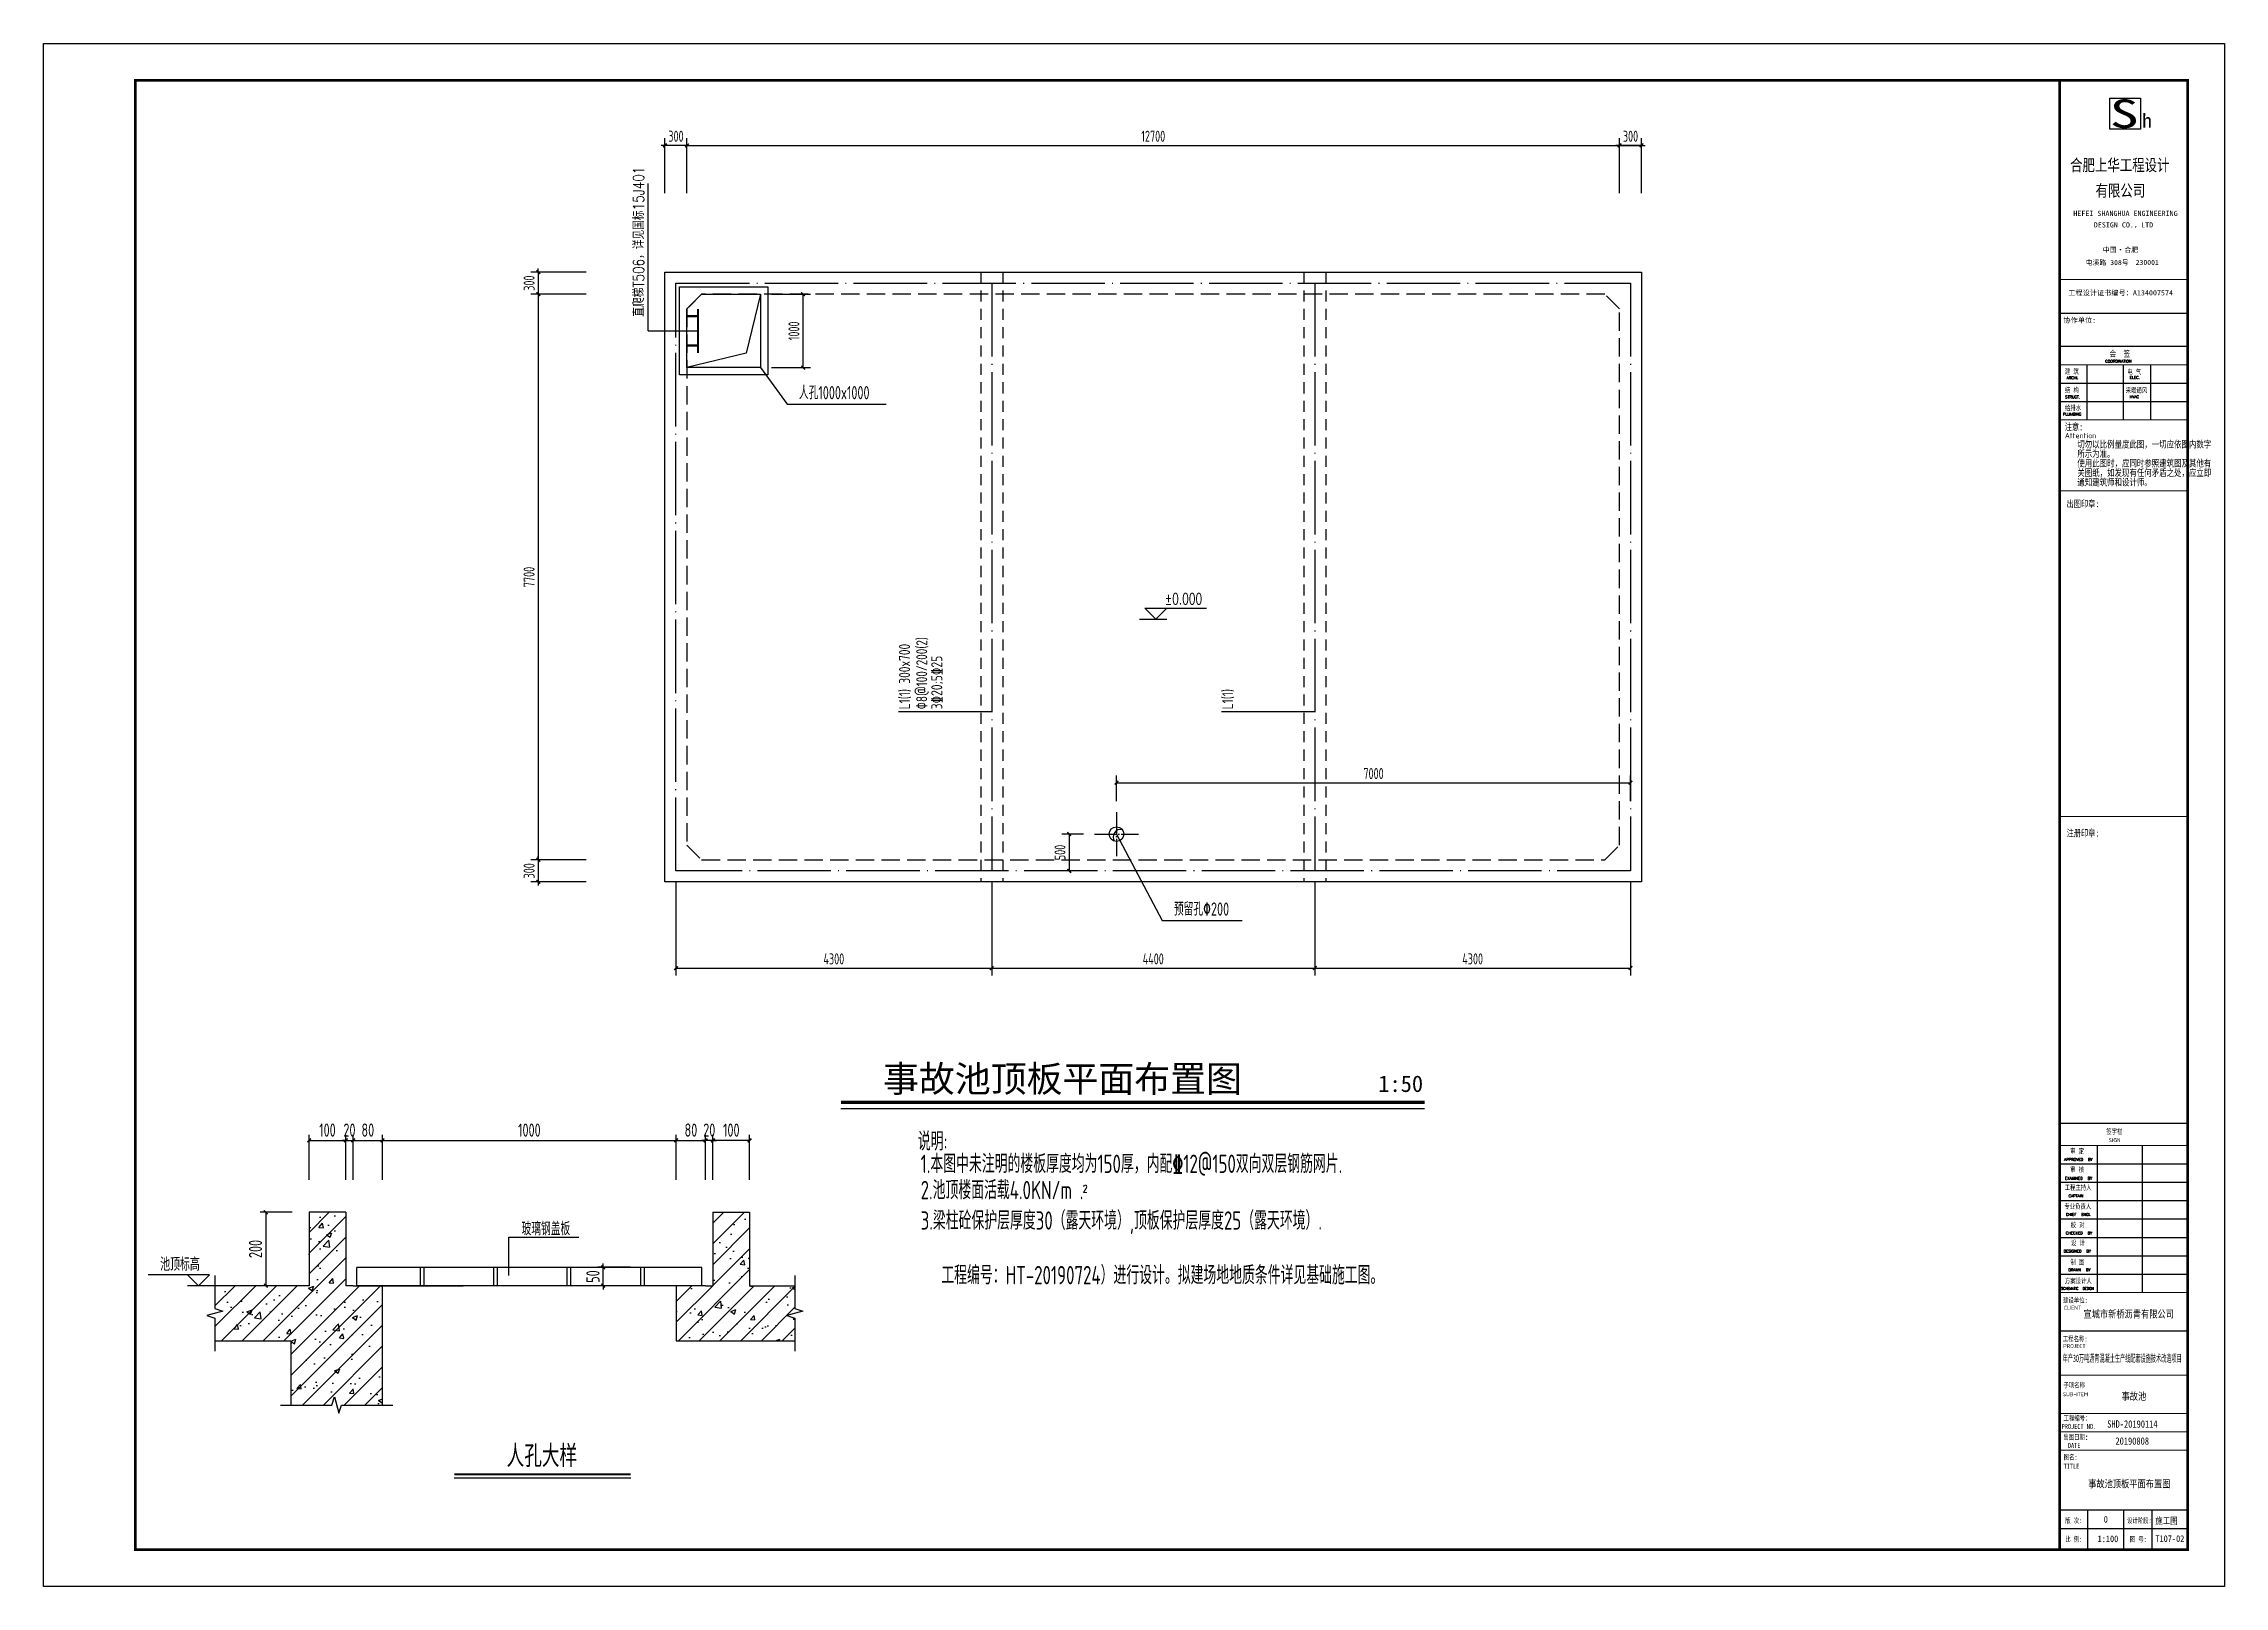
# Model space of a CAD drawing. Extents: x -721211 to -661811, y -212605 to -33458.
# Drawn here: x -721211 to -661811, y -159222 to -117222 of the extents above; entities that cross this region are included whole.
import ezdxf
from ezdxf.enums import TextEntityAlignment as Align

# ---------------------------------------------------------------- set-up
doc = ezdxf.new("R2010")
doc.units = 0
doc.header["$LTSCALE"] = 1000
for name, pattern in [('3', [500, 300, -200]), ('DASH', [0.35, 0.25, -0.1]), ('DOTE', [2.42, 2, -0.2, 0.02, -0.2])]:
    doc.linetypes.add(name, pattern=pattern)
doc.layers.get('0').update_dxf_attribs({"linetype": 'CONTINUOUS'})
doc.layers.get('Defpoints').update_dxf_attribs({"linetype": 'CONTINUOUS'})
for name, color, linetype in [('dim', 3, 'CONTINUOUS'), ('DIM_ELEV', 3, 'CONTINUOUS'), ('DIM_SYMB', 3, 'CONTINUOUS'), ('dote', 253, 'DOTE'), ('GWG', 4, 'CONTINUOUS'), ('HATCH', 254, 'CONTINUOUS'), ('NUM', 7, 'CONTINUOUS'), ('PUB_TEXT', 7, 'CONTINUOUS'), ('S_BEAMDIMMASS', 2, 'CONTINUOUS'), ('TEXT', 7, 'CONTINUOUS'), ('THIN', 7, 'CONTINUOUS'), ('孔', 5, 'CONTINUOUS'), ('梁虚线', 134, '3'), ('水池', 6, 'CONTINUOUS')]:
    doc.layers.add(name, color=color, linetype=linetype)
doc.styles.add('_HZTCH', font='txt.shx', dxfattribs={"width": 0.8, "bigfont": 'HZTCH.shx'})
doc.styles.add('_HZTXT', font='txt', dxfattribs={"width": 0.8, "bigfont": 'HZTXT'})
doc.styles.add('_TCH_DIM', font='SIMPLEX', dxfattribs={"bigfont": 'GBCBIG'})
doc.styles.add('_TXT', font='SIMPLEX.shx', dxfattribs={"width": 0.6})
doc.styles.add('HT', font='simhei.ttf')
doc.styles.add('HZ', font='txt.shx', dxfattribs={"bigfont": 'hztxt.shx'})
doc.styles.get("Standard").update_dxf_attribs({"font": 'tssdeng.shx', "height": 3, "bigfont": 'ahztxt.shx'})
doc.styles.add('STYLE-ARIAL', font='gbenor.shx', dxfattribs={"bigfont": 'gbcbig.shx'})
doc.styles.add('STYLE-黑体', font='simhei.ttf')
doc.styles.add('TSSD', font='tssdeng.shx', dxfattribs={"width": 0.7, "bigfont": 'hztxt.shx'})
doc.styles.add('TSSD_Dimension', font='Tssdeng.shx', dxfattribs={"width": 0.7, "bigfont": 'HZTXT.SHX'})
doc.styles.add('TSSD_Norm', font='tssdeng.shx', dxfattribs={"bigfont": 'hztxt.shx'})
doc.styles.add('TSSD_Rein', font='tssdeng.shx', dxfattribs={"width": 0.7, "bigfont": 'hztxt.shx'})
doc.styles.add('黑体', font='simhei.ttf')
doc.dimstyles.new('TSSD_10_100', dxfattribs={"dimtxt": 300, "dimasz": 100, "dimexe": 150, "dimexo": 150, "dimgap": 100, "dimtad": 1, "dimdec": 0, "dimlfac": 0.1, "dimzin": 0, "dimdsep": 46, "dimtxsty": 'TSSD_Dimension', "dimblk": 'ARCHTICK', "dimcen": 0, "dimclrt": 7, "dimadec": 0, "dimazin": 0, "dimtfac": 1, "dimtdec": 0, "dimtix": 1, "dimtmove": 2, "dimatfit": 3, "dimldrblk": '_TSDBK', "dimfxl": 1, "dimtolj": 1, "dimtzin": 0, "dimarcsym": 0})
doc.dimstyles.new('TSSD_50_100', dxfattribs={"dimtxt": 300, "dimasz": 100, "dimexe": 200, "dimexo": 300, "dimgap": 100, "dimtad": 1, "dimdec": 0, "dimlfac": 0.5, "dimzin": 0, "dimdsep": 46, "dimtxsty": 'TSSD_Dimension', "dimblk": 'ARCHTICK', "dimcen": 0, "dimclrt": 7, "dimadec": 0, "dimazin": 0, "dimtfac": 1, "dimtdec": 0, "dimtix": 1, "dimtmove": 2, "dimatfit": 3, "dimfxl": 1, "dimtolj": 1, "dimtzin": 0, "dimarcsym": 0})
pattern_1 = [(45, (181201.7, -1121730.14), (-282.84271, 282.84271), []), (50, (181201.7, -1121730.1), (1434.5204, -125.5043), [150, -1650]), (355, (181201.7, -1121730.1), (-277.5027, 1504.3843), [120, -1320]), (100.4514, (181321.2, -1121740.6), (1157.0188, 1378.8791), [127.4804, -1402.2842]), (46.1842, (181201.7, -1121330.1), (2134.482, -331.038), [225, -2475]), (96.6356, (181379.6, -1121357.7), (1869.3254, 1948.2357), [191.2206, -2103.426]), (351.1842, (181201.7, -1121330.1), (1869.324, 1948.2372), [180, -1980]), (21, (181401.7, -1121430.1), (1193.8141, -805.2378), [150, -1650]), (326, (181401.7, -1121430.1), (486.6307, 1450.3001), [120, -1320]), (71.4514, (181501.2, -1121497.2), (1680.4453, 645.061), [127.4804, -1402.2842]), (37.5, (181201.7, -1121730.14), (24.31971, 665.7877), [0, -1304, 0, -1340, 0, -1325]), (7.5, (181201.7, -1121730.14), (526.13907, 788.82342), [0, -764, 0, -1274, 0, -505]), (327.5, (180755.7, -1121730.14), (1067.64487, -45.10974), [0, -500, 0, -1560, 0, -2070]), (317.5, (180555.7, -1121730.1), (1166.37234, 200.20996), [0, -650, 0, -1036, 0, -1470])]

msp = doc.modelspace()

# ---------------------------------------------------------------- texts
at = {"color": 7, "style": 'TSSD', "width": 0.7}
msp.add_text('玻璃钢盖板', height=360, dxfattribs=at).set_placement((-708190, -149664.1))
at = {"layer": 'Defpoints', "color": 7, "linetype": 'Continuous', "style": 'STYLE-黑体', "width": 1.5}
msp.add_text('S', height=773.8, dxfattribs=at).set_placement((-664933.1, -119515.5))
at = {"layer": 'Defpoints', "color": 7, "linetype": 'Continuous'}
for s, height, style, p in [('h', 386.9, 'STYLE-黑体', (-664051.5, -119510.9)), ('CLIENT', 107.48, 'STYLE-ARIAL', (-666183.2, -151690.5)), ('SUB-ITEM', 107.48, 'STYLE-ARIAL', (-666210.2, -154045))]:
    msp.add_text(s, height=height, dxfattribs=dict(at, style=style)).set_placement(p)
at = {"layer": 'Defpoints', "linetype": 'Continuous', "style": 'STYLE-黑体'}
for s, height, width, p in [('合肥上华工程设计', 322.43, 0.769231, (-666012.7, -120688.4)), ('有限公司', 322.43, 0.769231, (-665319.9, -121382.6)), ('SHD-20190114', 200, 0.8, (-665001.6, -154901.4)), ('20190808', 200, 0.8, (-664778.2, -155365.1))]:
    msp.add_text(s, height=height, dxfattribs=dict(at, width=width)).set_placement(p)
at = {"layer": 'Defpoints', "ltscale": 1.2, "style": '黑体'}
for s, height, p in [('HEFEI SHANGHUA ENGINEERING', 139.718, (-665925.6, -121912.6)), ('DESIGN CO.，LTD', 139.718, (-665367.9, -122226.2)), ('工程设计证书编号：A134007574', 139.718, (-666063.6, -124075)), ('协作单位:', 139.72, (-666195.5, -124820.3))]:
    msp.add_text(s, height=height, dxfattribs=at).set_placement(p)
at = {"layer": 'Defpoints', "linetype": 'Continuous'}
for s, height, style, p in [('中国·合肥', 134.34, 'STYLE-黑体', (-665122.7, -122900.2)), ('屯溪路 308号', 134.34, 'STYLE-黑体', (-665590, -123246.8)), ('230001', 134.34, 'STYLE-黑体', (-664227.1, -123244.6)), ('Attention', 143.3, 'STYLE-ARIAL', (-666158.6, -127964.1))]:
    msp.add_text(s, height=height, dxfattribs=dict(at, style=style)).set_placement(p)
at = {"layer": 'Defpoints', "style": 'HZ'}
for s, height, p in [('COORDINATION', 74.948, (-665057.3, -125906)), ('ARCHI.', 74.95, (-666109.9, -126357.2)), ('ELEC.', 74.95, (-664390.5, -126350.4)), ('STRUCT.', 74.95, (-666145.9, -126878.4)), ('HVAC', 74.95, (-664390.5, -126872.5)), ('PLUMBING', 74.95, (-666209, -127345.6)), ('APPROVED  BY', 74.948, (-666175.6, -147638)), ('EXAMINED  BY', 74.948, (-666155.7, -148151.3)), ('CHIEF  ENGI.', 74.948, (-666125.6, -149134.4)), ('CAPTAIN', 74.95, (-666055.2, -148630.4)), ('CHECKED  BY', 74.948, (-666132.1, -149640.2)), ('DESIGNED  BY', 74.948, (-666189.9, -150135.3)), ('DRAWN  BY', 74.95, (-666056.8, -150644.8)), ('SCHEMATIC  DESIGN', 64.955, (-666259, -151144.4))]:
    msp.add_text(s, height=height, dxfattribs=at).set_placement(p)
at = {"layer": 'Defpoints'}
for s, height, style, width, p in [('会  签', 167.66, '黑体', 0.75, (-664938.2, -125748.5)), ('建 筑', 139.72, '黑体', 0.75, (-666154.6, -126217.7)), ('电 气', 139.72, '黑体', 0.75, (-664456.5, -126223)), ('结 构', 139.72, '黑体', 0.75, (-666154.6, -126721.1)), ('给排水', 139.72, '黑体', 0.75, (-666154.6, -127206.2)), ('采暖通风', 139.72, '黑体', 0.75, (-664498.3, -126726.8)), ('注意:', 186.29, '黑体', 0.75, (-666157.9, -127746)), ('切勿以比例量度此图，一切应依图内数字', 187.651, '_HZTXT', 0.8, (-665816.5, -128241.2)), ('所示为准。', 187.65, '_HZTXT', 0.8, (-665816.5, -128499.1)), ('使用此图时，应同时参照建筑图及其他有', 187.651, '_HZTXT', 0.8, (-665816.5, -128757)), ('关图纸，如发现有任何矛盾之处，应立即', 187.651, '_HZTXT', 0.8, (-665816.5, -129015)), ('通知建筑师和设计师。', 187.65, '_HZTXT', 0.8, (-665816.5, -129272.9)), ('出图印章:', 186.29, '黑体', 0.75, (-666107.4, -129842.6)), ('审 定', 139.72, '黑体', 0.75, (-666013.2, -147439.9)), ('签字栏', 139.72, '黑体', 0.75, (-665031.1, -146908.9)), ('审 核', 139.72, '黑体', 0.75, (-666010.2, -147939.8)), ('工程主持人', 139.72, '黑体', 0.75, (-666162.4, -148431)), ('专业负责人', 139.72, '黑体', 0.75, (-666171, -148944.8)), ('校 对', 139.72, '黑体', 0.75, (-665995, -149452.7)), ('设 计', 139.72, '黑体', 0.75, (-665992.4, -149938.6)), ('方案设计人', 139.72, '黑体', 0.75, (-666156.3, -150973)), ('制 图', 139.72, '黑体', 0.75, (-666006.7, -150461.8)), ('年产30万吨沥青混凝土生产线配套设施技术改造项目', 200, '黑体', 0.5, (-666216.3, -153112.3)), ('事故池顶板平面布置图', 200, '黑体', 0.8, (-665520.9, -156528.8))]:
    msp.add_text(s, height=height, dxfattribs=dict(at, style=style, width=width)).set_placement(p)
at = {"layer": 'Defpoints', "color": 7}
for s, height, style, width, p in [('注册印章:', 186.29, '黑体', 0.75, (-666107.4, -138807.1)), ('建设单位:', 139.72, '黑体', 0.75, (-666204.4, -151498.8)), ('工程名称:', 139.72, '黑体', 0.75, (-666211.3, -152551.2)), ('子项名称', 139.72, '黑体', 0.75, (-666195.9, -153811.8)), ('工程编号：', 139.72, '黑体', 0.75, (-666193.2, -154710.4)), ('出图日期', 139.72, '黑体', 0.75, (-666197.7, -155226.5)), ('图名:', 139.72, '黑体', 0.75, (-666187.4, -155773.5)), (':', 150.5, '_TXT', 0.6, (-665588.4, -155226.5)), ('TITLE', 139.72, '黑体', 0.75, (-666188.9, -156019.6)), ('版 次:', 139.72, '黑体', 0.75, (-666147.1, -157499.4)), ('设计阶段:', 139.72, '黑体', 0.75, (-664463.5, -157499.3)), ('比 例:', 139.72, '黑体', 0.75, (-666145.9, -158006.6)), ('图 号:', 139.72, '黑体', 0.75, (-664390.4, -158009.3))]:
    msp.add_text(s, height=height, dxfattribs=dict(at, style=style, width=width)).set_placement(p)
at = {"layer": 'Defpoints', "style": 'STYLE-ARIAL'}
msp.add_text('SIGN', height=107.48, dxfattribs=at).set_placement((-664800.6, -147072.8), align=Align.MIDDLE_CENTER)
msp.add_text('SIGN', height=107.48, dxfattribs=at).set_placement((-664800.6, -147072.8), align=Align.MIDDLE_CENTER)
at = {"layer": 'Defpoints', "style": '黑体', "width": 0.8}
msp.add_text('宣城市新桥沥青有限公司', height=200, dxfattribs=at).set_placement((-664416.7, -151907.4), align=Align.CENTER)
at = {"layer": 'Defpoints', "color": 7, "linetype": 'Continuous', "style": 'STYLE-ARIAL'}
msp.add_text('PROJECT', height=107.48, dxfattribs=at).set_placement((-665894.8, -152679), align=Align.MIDDLE_CENTER)
at = {"layer": 'Defpoints', "linetype": 'Continuous', "style": 'STYLE-黑体', "width": 0.8}
msp.add_text('事故池', height=200, dxfattribs=at).set_placement((-664275.4, -154146.7), align=Align.CENTER)
at = {"layer": 'Defpoints', "color": 7, "style": '黑体', "width": 0.75}
for s, height, p in [('PROJECT NO.', 139.718, (-665773.3, -154868.4)), ('DATE', 139.72, (-665902.3, -155384.5))]:
    msp.add_text(s, height=height, dxfattribs=at).set_placement(p, align=Align.MIDDLE_CENTER)
at = {"layer": 'Defpoints', "color": 3, "linetype": 'Continuous', "style": 'STYLE-黑体', "width": 0.8}
for s, p in [('0', (-665097.1, -157486.9)), ('施工图', (-663690.5, -157526.8)), ('1:100', (-665264.1, -158016.7)), ('T107-02', (-663690.8, -158011.6))]:
    msp.add_text(s, height=180, dxfattribs=at).set_placement(p)
at = {"layer": 'dim', "style": '_HZTCH', "width": 0.8}
msp.add_text('2', height=200, dxfattribs=at).set_placement((-692908.6, -148498.2))
at = {"layer": 'GWG', "style": '_HZTCH', "width": 0.8}
msp.add_text('直爬梯T506，详见国标15J401', height=300, rotation=90, dxfattribs=at).set_placement((-704854.9, -124656.1))
at = {"layer": 'NUM', "style": 'TSSD_Norm', "width": 0.8}
msp.add_text('人孔大样', height=600, dxfattribs=at).set_placement((-707639.7, -155973.8), align=Align.CENTER)
at = {"layer": 'PUB_TEXT', "style": '_TCH_DIM', "width": 0.705882}
msp.add_text('%%P0.000', height=300, dxfattribs=at).set_placement((-690668.7, -132486.3))
at = {"layer": 'PUB_TEXT'}
for s, height, style, p in [('事故池顶板平面布置图', 716.96, 'HT', (-698348.9, -145761.8)), ('1:50', 448.1, 'HT', (-684856.2, -145761.8)), ('池顶标高', 360, '_TCH_DIM', (-718037, -150631.4))]:
    msp.add_text(s, height=height, dxfattribs=dict(at, style=style)).set_placement(p)
at = {"layer": 'S_BEAMDIMMASS'}
for s, width, p in [('L1(1) 300x700', 0.78668, (-697610.5, -135345.6)), ('%%1308@100/200(2)', 0.771446, (-697143.4, -135345.6)), ('3%%13220;5%%13225', 0.799313, (-696733.4, -135345.6)), ('L1(1)', 0.78668, (-688810.5, -135345.6))]:
    msp.add_text(s, height=300, rotation=90, dxfattribs=dict(at, width=width)).set_placement(p)
at = {"layer": 'TEXT', "style": 'TSSD_Rein', "width": 0.7}
for s, p in [('人孔1000x1000', (-700636.5, -126903.8)), ('预留孔%%130200', (-690423.2, -140962))]:
    msp.add_text(s, height=360, dxfattribs=at).set_placement(p)
at = {"layer": 'TEXT', "color": 6, "style": 'TSSD_Rein', "width": 0.7}
for s, p in [('说明:', (-697398.2, -147356.4)), ('1.本图中未注明的楼板厚度均为150厚，内配%%13212@150双向双层钢筋网片.', (-697321.6, -147967.3)), ('2.池顶楼面活载4.0KN/m .', (-697321.6, -148682.1)), ('3.梁柱砼保护层厚度30（露天环境）,顶板保护层厚度25（露天环境）.', (-697321.6, -149511.2)), ('工程编号：HT-20190724）进行设计。拟建场地地质条件详见基础施工图。', (-696759.1, -150999))]:
    msp.add_text(s, height=500, dxfattribs=at).set_placement(p)

# ---------------------------------------------------------------- blocks, each defined once
blk = doc.blocks.new('_ArchTick')
at = {"color": 0, "linetype": 'ByBlock', "const_width": 0.4}
blk.add_lwpolyline([(-0.5, -0.5), (0.5, 0.5)], dxfattribs=at)
blk = doc.blocks.new('*D59')
at = {"layer": 'Defpoints', "color": 0, "transparency": 16777216}
for p in [(-714437, -149036), (-715160, -151036), (-714437, -151036)]:
    blk.add_point(p, dxfattribs=at)
at = {"layer": 'dim', "color": 0, "lineweight": -2, "transparency": 16777216}
for p, q in [((-714437, -149036), (-715310, -149036)), ((-715160, -149036), (-715160, -151036)), ((-714437, -151036), (-715310, -151036))]:
    blk.add_line(p, q, dxfattribs=at)
at = {"layer": 'dim', "color": 0, "lineweight": -2, "transparency": 16777216, "xscale": 100, "yscale": 100, "zscale": 100}
for p, rotation in [((-715160, -149036), 90), ((-715160, -151036), 270)]:
    blk.add_blockref('_ArchTick', p, dxfattribs=dict(at, rotation=rotation))
at = {"layer": 'dim', "color": 7, "transparency": 16777216, "insert": (-715440, -150036), "char_height": 360, "attachment_point": 5, "rotation": 90, "style": 'TSSD_Dimension'}
blk.add_mtext('\\A1;200', dxfattribs=at)
blk = doc.blocks.new('_TSDBK')
blk.add_line((-1, 0), (0, 0))
at = {"const_width": 0.5}
blk.add_lwpolyline([(-0.7, -0.7), (0.7, 0.7)], dxfattribs=at)
blk = doc.blocks.new('*D58')
at = {"layer": 'Defpoints', "color": 0, "transparency": 16777216}
for p in [(-702980, -147080), (-702980, -148150), (-701980, -148150)]:
    blk.add_point(p, dxfattribs=at)
at = {"layer": 'dim', "color": 0, "lineweight": -2, "transparency": 16777216}
for p, q in [((-702980, -148150), (-702980, -146930)), ((-701980, -147080), (-702980, -147080)), ((-701980, -148150), (-701980, -146930))]:
    blk.add_line(p, q, dxfattribs=at)
at = {"layer": 'dim', "color": 0, "lineweight": -2, "transparency": 16777216, "xscale": 100, "yscale": 100, "zscale": 100, "rotation": 180}
blk.add_blockref('_ArchTick', (-702980, -147080), dxfattribs=at)
at = {"layer": 'dim', "color": 0, "lineweight": -2, "transparency": 16777216, "xscale": 100, "yscale": 100, "zscale": 100}
blk.add_blockref('_ArchTick', (-701980, -147080), dxfattribs=at)
at = {"layer": 'dim', "color": 7, "transparency": 16777216, "insert": (-702480, -146800), "char_height": 360, "attachment_point": 5, "style": 'TSSD_Dimension'}
blk.add_mtext('\\A1;100', dxfattribs=at)
blk = doc.blocks.new('*D57')
at = {"layer": 'Defpoints', "color": 0, "transparency": 16777216}
for p in [(-703180, -147080), (-703180, -148150), (-702980, -148150)]:
    blk.add_point(p, dxfattribs=at)
at = {"layer": 'dim', "color": 0, "lineweight": -2, "transparency": 16777216}
for p, q in [((-703180, -147080), (-703280, -147080)), ((-703180, -148150), (-703180, -146930)), ((-702980, -147080), (-703180, -147080)), ((-702980, -148150), (-702980, -146930)), ((-702980, -147080), (-702880, -147080))]:
    blk.add_line(p, q, dxfattribs=at)
at = {"layer": 'dim', "color": 0, "lineweight": -2, "transparency": 16777216, "xscale": 100, "yscale": 100, "zscale": 100}
blk.add_blockref('_ArchTick', (-703180, -147080), dxfattribs=at)
at = {"layer": 'dim', "color": 0, "lineweight": -2, "transparency": 16777216, "xscale": 100, "yscale": 100, "zscale": 100, "rotation": 180}
blk.add_blockref('_ArchTick', (-702980, -147080), dxfattribs=at)
at = {"layer": 'dim', "color": 7, "transparency": 16777216, "insert": (-703080, -146800), "char_height": 360, "attachment_point": 5, "style": 'TSSD_Dimension'}
blk.add_mtext('\\A1;20', dxfattribs=at)
blk = doc.blocks.new('*D56')
at = {"layer": 'Defpoints', "color": 0, "transparency": 16777216}
for p in [(-712980, -147080), (-713980, -148150), (-712980, -148150)]:
    blk.add_point(p, dxfattribs=at)
at = {"layer": 'dim', "color": 0, "lineweight": -2, "transparency": 16777216}
for p, q in [((-713980, -148150), (-713980, -146930)), ((-713980, -147080), (-712980, -147080)), ((-712980, -148150), (-712980, -146930))]:
    blk.add_line(p, q, dxfattribs=at)
at = {"layer": 'dim', "color": 0, "lineweight": -2, "transparency": 16777216, "xscale": 100, "yscale": 100, "zscale": 100, "rotation": 180}
blk.add_blockref('_ArchTick', (-713980, -147080), dxfattribs=at)
at = {"layer": 'dim', "color": 0, "lineweight": -2, "transparency": 16777216, "xscale": 100, "yscale": 100, "zscale": 100}
blk.add_blockref('_ArchTick', (-712980, -147080), dxfattribs=at)
at = {"layer": 'dim', "color": 7, "transparency": 16777216, "insert": (-713480, -146800), "char_height": 360, "attachment_point": 5, "style": 'TSSD_Dimension'}
blk.add_mtext('\\A1;100', dxfattribs=at)
blk = doc.blocks.new('*D55')
at = {"layer": 'Defpoints', "color": 0, "transparency": 16777216}
for p in [(-712780, -147080), (-712980, -148150), (-712780, -148150)]:
    blk.add_point(p, dxfattribs=at)
at = {"layer": 'dim', "color": 0, "lineweight": -2, "transparency": 16777216}
for p, q in [((-712980, -147080), (-713080, -147080)), ((-712980, -148150), (-712980, -146930)), ((-712980, -147080), (-712780, -147080)), ((-712780, -148150), (-712780, -146930)), ((-712780, -147080), (-712680, -147080))]:
    blk.add_line(p, q, dxfattribs=at)
at = {"layer": 'dim', "color": 0, "lineweight": -2, "transparency": 16777216, "xscale": 100, "yscale": 100, "zscale": 100}
blk.add_blockref('_ArchTick', (-712980, -147080), dxfattribs=at)
at = {"layer": 'dim', "color": 0, "lineweight": -2, "transparency": 16777216, "xscale": 100, "yscale": 100, "zscale": 100, "rotation": 180}
blk.add_blockref('_ArchTick', (-712780, -147080), dxfattribs=at)
at = {"layer": 'dim', "color": 7, "transparency": 16777216, "insert": (-712880, -146800), "char_height": 360, "attachment_point": 5, "style": 'TSSD_Dimension'}
blk.add_mtext('\\A1;20', dxfattribs=at)
blk = doc.blocks.new('*D54')
at = {"layer": 'Defpoints', "color": 0, "transparency": 16777216}
for p in [(-711980, -147080), (-712780, -148150), (-711980, -148150)]:
    blk.add_point(p, dxfattribs=at)
at = {"layer": 'dim', "color": 0, "lineweight": -2, "transparency": 16777216}
for p, q in [((-712780, -148150), (-712780, -146930)), ((-712780, -147080), (-711980, -147080)), ((-711980, -148150), (-711980, -146930))]:
    blk.add_line(p, q, dxfattribs=at)
at = {"layer": 'dim', "color": 0, "lineweight": -2, "transparency": 16777216, "xscale": 100, "yscale": 100, "zscale": 100, "rotation": 180}
blk.add_blockref('_ArchTick', (-712780, -147080), dxfattribs=at)
at = {"layer": 'dim', "color": 0, "lineweight": -2, "transparency": 16777216, "xscale": 100, "yscale": 100, "zscale": 100}
blk.add_blockref('_ArchTick', (-711980, -147080), dxfattribs=at)
at = {"layer": 'dim', "color": 7, "transparency": 16777216, "insert": (-712380, -146800), "char_height": 360, "attachment_point": 5, "style": 'TSSD_Dimension'}
blk.add_mtext('\\A1;80', dxfattribs=at)
blk = doc.blocks.new('*D53')
at = {"layer": 'Defpoints', "color": 0, "transparency": 16777216}
for p in [(-703980, -147080), (-711980, -148150), (-703980, -148150)]:
    blk.add_point(p, dxfattribs=at)
at = {"layer": 'dim', "color": 0, "lineweight": -2, "transparency": 16777216}
for p, q in [((-711980, -148150), (-711980, -146930)), ((-711980, -147080), (-703980, -147080)), ((-703980, -148150), (-703980, -146930))]:
    blk.add_line(p, q, dxfattribs=at)
at = {"layer": 'dim', "color": 0, "lineweight": -2, "transparency": 16777216, "xscale": 100, "yscale": 100, "zscale": 100, "rotation": 180}
blk.add_blockref('_ArchTick', (-711980, -147080), dxfattribs=at)
at = {"layer": 'dim', "color": 0, "lineweight": -2, "transparency": 16777216, "xscale": 100, "yscale": 100, "zscale": 100}
blk.add_blockref('_ArchTick', (-703980, -147080), dxfattribs=at)
at = {"layer": 'dim', "color": 7, "transparency": 16777216, "insert": (-707980, -146800), "char_height": 360, "attachment_point": 5, "style": 'TSSD_Dimension'}
blk.add_mtext('\\A1;1000', dxfattribs=at)
blk = doc.blocks.new('*D52')
at = {"layer": 'Defpoints', "color": 0, "transparency": 16777216}
for p in [(-703180, -147080), (-703980, -148150), (-703180, -148150)]:
    blk.add_point(p, dxfattribs=at)
at = {"layer": 'dim', "color": 0, "lineweight": -2, "transparency": 16777216}
for p, q in [((-703980, -148150), (-703980, -146930)), ((-703980, -147080), (-703180, -147080)), ((-703180, -148150), (-703180, -146930))]:
    blk.add_line(p, q, dxfattribs=at)
at = {"layer": 'dim', "color": 0, "lineweight": -2, "transparency": 16777216, "xscale": 100, "yscale": 100, "zscale": 100, "rotation": 180}
blk.add_blockref('_ArchTick', (-703980, -147080), dxfattribs=at)
at = {"layer": 'dim', "color": 0, "lineweight": -2, "transparency": 16777216, "xscale": 100, "yscale": 100, "zscale": 100}
blk.add_blockref('_ArchTick', (-703180, -147080), dxfattribs=at)
at = {"layer": 'dim', "color": 7, "transparency": 16777216, "insert": (-703580, -146800), "char_height": 360, "attachment_point": 5, "style": 'TSSD_Dimension'}
blk.add_mtext('\\A1;80', dxfattribs=at)
blk = doc.blocks.new('*D51')
at = {"layer": 'Defpoints', "color": 0, "transparency": 16777216}
for p in [(-705968, -150536), (-705224, -150536), (-705224, -151036)]:
    blk.add_point(p, dxfattribs=at)
at = {"layer": 'dim', "color": 0, "lineweight": -2, "transparency": 16777216}
for p, q in [((-705224, -150536), (-706118, -150536)), ((-705968, -150536), (-705968, -150436)), ((-705968, -151036), (-705968, -150536)), ((-705224, -151036), (-706118, -151036)), ((-705968, -151036), (-705968, -151136))]:
    blk.add_line(p, q, dxfattribs=at)
at = {"layer": 'dim', "color": 0, "lineweight": -2, "transparency": 16777216, "xscale": 100, "yscale": 100, "zscale": 100}
for p, rotation in [((-705968, -150536), 270), ((-705968, -151036), 90)]:
    blk.add_blockref('_ArchTick', p, dxfattribs=dict(at, rotation=rotation))
at = {"layer": 'dim', "color": 7, "transparency": 16777216, "insert": (-706248, -150786), "char_height": 360, "attachment_point": 5, "rotation": 90, "style": 'TSSD_Dimension'}
blk.add_mtext('\\A1;50', dxfattribs=at)
blk = doc.blocks.new('*D50')
at = {"layer": 'Defpoints', "color": 0, "transparency": 16777216}
for p in [(-677987, -137343), (-691987, -138142), (-677987, -138142)]:
    blk.add_point(p, dxfattribs=at)
at = {"layer": 'dim', "color": 0, "lineweight": -2, "transparency": 16777216}
for p, q in [((-691987, -137842), (-691987, -137143)), ((-677987, -137842), (-677987, -137143)), ((-691987, -137343), (-677987, -137343))]:
    blk.add_line(p, q, dxfattribs=at)
at = {"layer": 'dim', "color": 0, "lineweight": -2, "transparency": 16777216, "xscale": 100, "yscale": 100, "zscale": 100, "rotation": 180}
blk.add_blockref('_ArchTick', (-691987, -137343), dxfattribs=at)
at = {"layer": 'dim', "color": 0, "lineweight": -2, "transparency": 16777216, "xscale": 100, "yscale": 100, "zscale": 100}
blk.add_blockref('_ArchTick', (-677987, -137343), dxfattribs=at)
at = {"layer": 'dim', "color": 7, "transparency": 16777216, "insert": (-684987, -137093), "char_height": 300, "attachment_point": 5, "style": 'TSSD_Dimension'}
blk.add_mtext('\\A1;7000', dxfattribs=at)
blk = doc.blocks.new('*D49')
at = {"layer": 'Defpoints', "color": 0, "transparency": 16777216}
for p in [(-692587, -138742), (-693276, -139742), (-692587, -139742)]:
    blk.add_point(p, dxfattribs=at)
at = {"layer": 'dim', "color": 0, "lineweight": -2, "transparency": 16777216}
for p, q in [((-692887, -138742), (-693476, -138742)), ((-693276, -138742), (-693276, -139742)), ((-692887, -139742), (-693476, -139742))]:
    blk.add_line(p, q, dxfattribs=at)
at = {"layer": 'dim', "color": 0, "lineweight": -2, "transparency": 16777216, "xscale": 100, "yscale": 100, "zscale": 100}
for p, rotation in [((-693276, -138742), 90), ((-693276, -139742), 270)]:
    blk.add_blockref('_ArchTick', p, dxfattribs=dict(at, rotation=rotation))
at = {"layer": 'dim', "color": 7, "transparency": 16777216, "insert": (-693526, -139242), "char_height": 300, "attachment_point": 5, "rotation": 90, "style": 'TSSD_Dimension'}
blk.add_mtext('\\A1;500', dxfattribs=at)
blk = doc.blocks.new('*D38')
at = {"layer": 'Defpoints', "color": 0, "transparency": 16777216}
for p in [(-701687, -124042), (-700524, -124042), (-701687, -126042)]:
    blk.add_point(p, dxfattribs=at)
at = {"layer": 'dim', "color": 0, "lineweight": -2, "transparency": 16777216}
for p, q in [((-701387, -124042), (-700324, -124042)), ((-700524, -126042), (-700524, -124042)), ((-701387, -126042), (-700324, -126042))]:
    blk.add_line(p, q, dxfattribs=at)
at = {"layer": 'dim', "color": 0, "lineweight": -2, "transparency": 16777216, "xscale": 100, "yscale": 100, "zscale": 100}
for p, rotation in [((-700524, -124042), 90), ((-700524, -126042), 270)]:
    blk.add_blockref('_ArchTick', p, dxfattribs=dict(at, rotation=rotation))
at = {"layer": 'dim', "color": 7, "transparency": 16777216, "insert": (-700774, -125042), "char_height": 300, "attachment_point": 5, "rotation": 90, "style": 'TSSD_Dimension'}
blk.add_mtext('\\A1;1000', dxfattribs=at)
blk = doc.blocks.new('*D37')
at = {"layer": 'Defpoints', "color": 0, "transparency": 16777216}
for p in [(-686587, -139742), (-677987, -139742), (-677987, -142389)]:
    blk.add_point(p, dxfattribs=at)
at = {"layer": 'dim', "color": 0, "lineweight": -2, "transparency": 16777216}
for p, q in [((-686587, -140042), (-686587, -142589)), ((-677987, -140042), (-677987, -142589)), ((-686587, -142389), (-677987, -142389))]:
    blk.add_line(p, q, dxfattribs=at)
at = {"layer": 'dim', "color": 0, "lineweight": -2, "transparency": 16777216, "xscale": 100, "yscale": 100, "zscale": 100, "rotation": 180}
blk.add_blockref('_ArchTick', (-686587, -142389), dxfattribs=at)
at = {"layer": 'dim', "color": 0, "lineweight": -2, "transparency": 16777216, "xscale": 100, "yscale": 100, "zscale": 100}
blk.add_blockref('_ArchTick', (-677987, -142389), dxfattribs=at)
at = {"layer": 'dim', "color": 7, "transparency": 16777216, "insert": (-682287, -142139), "char_height": 300, "attachment_point": 5, "style": 'TSSD_Dimension'}
blk.add_mtext('\\A1;4300', dxfattribs=at)
blk = doc.blocks.new('*D36')
at = {"layer": 'Defpoints', "color": 0, "transparency": 16777216}
for p in [(-695387, -139742), (-686587, -139742), (-686587, -142389)]:
    blk.add_point(p, dxfattribs=at)
at = {"layer": 'dim', "color": 0, "lineweight": -2, "transparency": 16777216}
for p, q in [((-695387, -140042), (-695387, -142589)), ((-686587, -140042), (-686587, -142589)), ((-695387, -142389), (-686587, -142389))]:
    blk.add_line(p, q, dxfattribs=at)
at = {"layer": 'dim', "color": 0, "lineweight": -2, "transparency": 16777216, "xscale": 100, "yscale": 100, "zscale": 100, "rotation": 180}
blk.add_blockref('_ArchTick', (-695387, -142389), dxfattribs=at)
at = {"layer": 'dim', "color": 0, "lineweight": -2, "transparency": 16777216, "xscale": 100, "yscale": 100, "zscale": 100}
blk.add_blockref('_ArchTick', (-686587, -142389), dxfattribs=at)
at = {"layer": 'dim', "color": 7, "transparency": 16777216, "insert": (-690987, -142139), "char_height": 300, "attachment_point": 5, "style": 'TSSD_Dimension'}
blk.add_mtext('\\A1;4400', dxfattribs=at)
blk = doc.blocks.new('*D35')
at = {"layer": 'Defpoints', "color": 0, "transparency": 16777216}
for p in [(-703987, -139742), (-695387, -139742), (-695387, -142389)]:
    blk.add_point(p, dxfattribs=at)
at = {"layer": 'dim', "color": 0, "lineweight": -2, "transparency": 16777216}
for p, q in [((-703987, -140042), (-703987, -142589)), ((-695387, -140042), (-695387, -142589)), ((-703987, -142389), (-695387, -142389))]:
    blk.add_line(p, q, dxfattribs=at)
at = {"layer": 'dim', "color": 0, "lineweight": -2, "transparency": 16777216, "xscale": 100, "yscale": 100, "zscale": 100, "rotation": 180}
blk.add_blockref('_ArchTick', (-703987, -142389), dxfattribs=at)
at = {"layer": 'dim', "color": 0, "lineweight": -2, "transparency": 16777216, "xscale": 100, "yscale": 100, "zscale": 100}
blk.add_blockref('_ArchTick', (-695387, -142389), dxfattribs=at)
at = {"layer": 'dim', "color": 7, "transparency": 16777216, "insert": (-699687, -142139), "char_height": 300, "attachment_point": 5, "style": 'TSSD_Dimension'}
blk.add_mtext('\\A1;4300', dxfattribs=at)
blk = doc.blocks.new('*D34')
at = {"layer": 'Defpoints', "color": 0, "transparency": 16777216}
for p in [(-706137, -139442), (-707737, -140042), (-706137, -140042)]:
    blk.add_point(p, dxfattribs=at)
at = {"layer": 'dim', "color": 0, "lineweight": -2, "transparency": 16777216}
for p, q in [((-706437, -139442), (-707937, -139442)), ((-707737, -139442), (-707737, -139342)), ((-707737, -139442), (-707737, -140042)), ((-706437, -140042), (-707937, -140042)), ((-707737, -140042), (-707737, -140142))]:
    blk.add_line(p, q, dxfattribs=at)
at = {"layer": 'dim', "color": 0, "lineweight": -2, "transparency": 16777216, "xscale": 100, "yscale": 100, "zscale": 100}
for p, rotation in [((-707737, -139442), 270), ((-707737, -140042), 90)]:
    blk.add_blockref('_ArchTick', p, dxfattribs=dict(at, rotation=rotation))
at = {"layer": 'dim', "color": 7, "transparency": 16777216, "insert": (-707987, -139742), "char_height": 300, "attachment_point": 5, "rotation": 90, "style": 'TSSD_Dimension'}
blk.add_mtext('\\A1;300', dxfattribs=at)
blk = doc.blocks.new('*D33')
at = {"layer": 'Defpoints', "color": 0, "transparency": 16777216}
for p in [(-706137, -124042), (-707737, -139442), (-706137, -139442)]:
    blk.add_point(p, dxfattribs=at)
at = {"layer": 'dim', "color": 0, "lineweight": -2, "transparency": 16777216}
for p, q in [((-706437, -124042), (-707937, -124042)), ((-707737, -124042), (-707737, -139442)), ((-706437, -139442), (-707937, -139442))]:
    blk.add_line(p, q, dxfattribs=at)
at = {"layer": 'dim', "color": 0, "lineweight": -2, "transparency": 16777216, "xscale": 100, "yscale": 100, "zscale": 100}
for p, rotation in [((-707737, -124042), 90), ((-707737, -139442), 270)]:
    blk.add_blockref('_ArchTick', p, dxfattribs=dict(at, rotation=rotation))
at = {"layer": 'dim', "color": 7, "transparency": 16777216, "insert": (-707987, -131742), "char_height": 300, "attachment_point": 5, "rotation": 90, "style": 'TSSD_Dimension'}
blk.add_mtext('\\A1;7700', dxfattribs=at)
blk = doc.blocks.new('*D32')
at = {"layer": 'Defpoints', "color": 0, "transparency": 16777216}
for p in [(-706137, -123442), (-707737, -124042), (-706137, -124042)]:
    blk.add_point(p, dxfattribs=at)
at = {"layer": 'dim', "color": 0, "lineweight": -2, "transparency": 16777216}
for p, q in [((-706437, -123442), (-707937, -123442)), ((-707737, -123442), (-707737, -123342)), ((-707737, -123442), (-707737, -124042)), ((-706437, -124042), (-707937, -124042)), ((-707737, -124042), (-707737, -124142))]:
    blk.add_line(p, q, dxfattribs=at)
at = {"layer": 'dim', "color": 0, "lineweight": -2, "transparency": 16777216, "xscale": 100, "yscale": 100, "zscale": 100}
for p, rotation in [((-707737, -123442), 270), ((-707737, -124042), 90)]:
    blk.add_blockref('_ArchTick', p, dxfattribs=dict(at, rotation=rotation))
at = {"layer": 'dim', "color": 7, "transparency": 16777216, "insert": (-707987, -123742), "char_height": 300, "attachment_point": 5, "rotation": 90, "style": 'TSSD_Dimension'}
blk.add_mtext('\\A1;300', dxfattribs=at)
blk = doc.blocks.new('*D31')
at = {"layer": 'Defpoints', "color": 0, "transparency": 16777216}
for p in [(-677687, -119992), (-678287, -121592), (-677687, -121592)]:
    blk.add_point(p, dxfattribs=at)
at = {"layer": 'dim', "color": 0, "lineweight": -2, "transparency": 16777216}
for p, q in [((-678287, -121292), (-678287, -119792)), ((-677687, -121292), (-677687, -119792)), ((-678287, -119992), (-678387, -119992)), ((-678287, -119992), (-677687, -119992)), ((-677687, -119992), (-677587, -119992))]:
    blk.add_line(p, q, dxfattribs=at)
at = {"layer": 'dim', "color": 0, "lineweight": -2, "transparency": 16777216, "xscale": 100, "yscale": 100, "zscale": 100}
blk.add_blockref('_ArchTick', (-678287, -119992), dxfattribs=at)
at = {"layer": 'dim', "color": 0, "lineweight": -2, "transparency": 16777216, "xscale": 100, "yscale": 100, "zscale": 100, "rotation": 180}
blk.add_blockref('_ArchTick', (-677687, -119992), dxfattribs=at)
at = {"layer": 'dim', "color": 7, "transparency": 16777216, "insert": (-677987, -119742), "char_height": 300, "attachment_point": 5, "style": 'TSSD_Dimension'}
blk.add_mtext('\\A1;300', dxfattribs=at)
blk = doc.blocks.new('*D30')
at = {"layer": 'Defpoints', "color": 0, "transparency": 16777216}
for p in [(-704287, -119992), (-704287, -121592), (-703687, -121592)]:
    blk.add_point(p, dxfattribs=at)
at = {"layer": 'dim', "color": 0, "lineweight": -2, "transparency": 16777216}
for p, q in [((-704287, -121292), (-704287, -119792)), ((-703687, -121292), (-703687, -119792)), ((-704287, -119992), (-704387, -119992)), ((-703687, -119992), (-704287, -119992)), ((-703687, -119992), (-703587, -119992))]:
    blk.add_line(p, q, dxfattribs=at)
at = {"layer": 'dim', "color": 0, "lineweight": -2, "transparency": 16777216, "xscale": 100, "yscale": 100, "zscale": 100}
blk.add_blockref('_ArchTick', (-704287, -119992), dxfattribs=at)
at = {"layer": 'dim', "color": 0, "lineweight": -2, "transparency": 16777216, "xscale": 100, "yscale": 100, "zscale": 100, "rotation": 180}
blk.add_blockref('_ArchTick', (-703687, -119992), dxfattribs=at)
at = {"layer": 'dim', "color": 7, "transparency": 16777216, "insert": (-703987, -119742), "char_height": 300, "attachment_point": 5, "style": 'TSSD_Dimension'}
blk.add_mtext('\\A1;300', dxfattribs=at)
blk = doc.blocks.new('*D29')
at = {"layer": 'Defpoints', "color": 0, "transparency": 16777216}
for p in [(-678287, -119992), (-678287, -121592), (-677687, -121592)]:
    blk.add_point(p, dxfattribs=at)
at = {"layer": 'dim', "color": 0, "lineweight": -2, "transparency": 16777216}
for p, q in [((-678287, -121292), (-678287, -119792)), ((-677687, -121292), (-677687, -119792)), ((-678287, -119992), (-678387, -119992)), ((-677687, -119992), (-678287, -119992)), ((-677687, -119992), (-677587, -119992))]:
    blk.add_line(p, q, dxfattribs=at)
at = {"layer": 'dim', "color": 0, "lineweight": -2, "transparency": 16777216, "xscale": 100, "yscale": 100, "zscale": 100}
blk.add_blockref('_ArchTick', (-678287, -119992), dxfattribs=at)
at = {"layer": 'dim', "color": 0, "lineweight": -2, "transparency": 16777216, "xscale": 100, "yscale": 100, "zscale": 100, "rotation": 180}
blk.add_blockref('_ArchTick', (-677687, -119992), dxfattribs=at)
at = {"layer": 'dim', "color": 7, "transparency": 16777216, "insert": (-677987, -119742), "char_height": 300, "attachment_point": 5, "style": 'TSSD_Dimension'}
blk.add_mtext('\\A1;300', dxfattribs=at)
blk = doc.blocks.new('*D28')
at = {"layer": 'Defpoints', "color": 0, "transparency": 16777216}
for p in [(-678287, -119992), (-703687, -121592), (-678287, -121592)]:
    blk.add_point(p, dxfattribs=at)
at = {"layer": 'dim', "color": 0, "lineweight": -2, "transparency": 16777216}
for p, q in [((-703687, -121292), (-703687, -119792)), ((-678287, -121292), (-678287, -119792)), ((-703687, -119992), (-678287, -119992))]:
    blk.add_line(p, q, dxfattribs=at)
at = {"layer": 'dim', "color": 0, "lineweight": -2, "transparency": 16777216, "xscale": 100, "yscale": 100, "zscale": 100, "rotation": 180}
blk.add_blockref('_ArchTick', (-703687, -119992), dxfattribs=at)
at = {"layer": 'dim', "color": 0, "lineweight": -2, "transparency": 16777216, "xscale": 100, "yscale": 100, "zscale": 100}
blk.add_blockref('_ArchTick', (-678287, -119992), dxfattribs=at)
at = {"layer": 'dim', "color": 7, "transparency": 16777216, "insert": (-690987, -119742), "char_height": 300, "attachment_point": 5, "style": 'TSSD_Dimension'}
blk.add_mtext('\\A1;12700', dxfattribs=at)

# ---------------------------------------------------------------- dimensions: what is measured, and where the dimension line sits
at = {"layer": 'dim'}
for base, p1, p2, picture, middle in [((-704287, -119992.4), (-703687, -121592.4), (-704287, -121592.4), '*D30', (-703987, -119742.4)), ((-678287, -119992.4), (-703687, -121592.4), (-678287, -121592.4), '*D28', (-690987, -119742.4)), ((-677687, -119992.4), (-678287, -121592.4), (-677687, -121592.4), '*D31', (-677987, -119742.4)), ((-678287, -119992.4), (-677687, -121592.4), (-678287, -121592.4), '*D29', (-677987, -119742.4)), ((-677987, -137343.4), (-691987, -138142.4), (-677987, -138142.4), '*D50', (-684987, -137093.4)), ((-695387, -142389.3), (-703987, -139742.4), (-695387, -139742.4), '*D35', (-699687, -142139.3)), ((-686587, -142389.3), (-695387, -139742.4), (-686587, -139742.4), '*D36', (-690987, -142139.3)), ((-677987, -142389.3), (-686587, -139742.4), (-677987, -139742.4), '*D37', (-682287, -142139.3))]:
    dim = msp.add_linear_dim(base=base, p1=p1, p2=p2, dimstyle='TSSD_50_100', dxfattribs=at)
    dim.commit()
    dim.dimension.update_dxf_attribs({"geometry": picture, "text_midpoint": middle})
for base, p1, p2, angle, picture, middle in [((-707737, -124042.4), (-706137, -123442.4), (-706137, -124042.4), 90, '*D32', (-707987, -123742.4)), ((-707737, -139442.4), (-706137, -124042.4), (-706137, -139442.4), 90, '*D33', (-707987, -131742.4)), ((-700523.8, -124042.4), (-701687, -126042.4), (-701687, -124042.4), 270, '*D38', (-700773.8, -125042.4)), ((-693276.2, -139742.4), (-692587, -138742.4), (-692587, -139742.4), 90, '*D49', (-693526.2, -139242.4)), ((-707737, -140042.4), (-706137, -139442.4), (-706137, -140042.4), 90, '*D34', (-707987, -139742.4))]:
    dim = msp.add_linear_dim(base=base, p1=p1, p2=p2, angle=angle, dimstyle='TSSD_50_100', dxfattribs=at)
    dim.commit()
    dim.dimension.update_dxf_attribs({"geometry": picture, "text_midpoint": middle})
for base, p1, p2, picture, middle in [((-712980.2, -147080.5), (-713980.2, -148150.5), (-712980.2, -148150.5), '*D56', (-713480.2, -146800.5)), ((-712780.2, -147080.5), (-712980.2, -148150.5), (-712780.2, -148150.5), '*D55', (-712880.2, -146800.5)), ((-711980.2, -147080.5), (-712780.2, -148150.5), (-711980.2, -148150.5), '*D54', (-712380.2, -146800.5)), ((-703180.2, -147080.5), (-703980.2, -148150.5), (-703180.2, -148150.5), '*D52', (-703580.2, -146800.5))]:
    dim = msp.add_linear_dim(base=base, p1=p1, p2=p2, dimstyle='TSSD_10_100', override={"dimtxt": 360, "dimexo": 0}, dxfattribs=at)
    dim.commit()
    dim.dimension.update_dxf_attribs({"geometry": picture, "text_midpoint": middle})
dim = msp.add_linear_dim(base=(-703980.2, -147080.5), p1=(-711980.2, -148150.5), p2=(-703980.2, -148150.5), text='1000', dimstyle='TSSD_10_100', override={"dimtxt": 360, "dimexo": 0}, dxfattribs=at)
dim.commit()
dim.dimension.update_dxf_attribs({"geometry": '*D53', "text_midpoint": (-707980.2, -146800.5)})
for base, p1, p2, angle, picture, middle in [((-703180.2, -147080.5), (-702980.2, -148150.5), (-703180.2, -148150.5), 180, '*D57', (-703080.2, -146800.5)), ((-702980.2, -147080.5), (-701980.2, -148150.5), (-702980.2, -148150.5), 180, '*D58', (-702480.2, -146800.5)), ((-715160.3, -151036.4), (-714436.9, -149036.4), (-714436.9, -151036.4), 90, '*D59', (-715440.3, -150036.4)), ((-705967.7, -150536.4), (-705223.8, -151036.4), (-705223.8, -150536.4), 90, '*D51', (-706247.7, -150786.4))]:
    dim = msp.add_linear_dim(base=base, p1=p1, p2=p2, angle=angle, dimstyle='TSSD_10_100', override={"dimtxt": 360, "dimexo": 0}, dxfattribs=at)
    dim.commit()
    dim.dimension.update_dxf_attribs({"geometry": picture, "text_midpoint": middle})

# ---------------------------------------------------------------- hatches: boundary and pattern name
at = {"layer": 'HATCH'}
h = msp.add_hatch(dxfattribs=at)
h.set_pattern_fill('AN31C', color=256, scale=2000, style=0)
h.set_pattern_definition(pattern_1)
h.paths.add_polyline_path([(-711980.2, -151036.4), (-712680.2, -151036.4), (-712780.2, -151036.4), (-712980.2, -151036.4), (-712980.2, -149036.4), (-713980.2, -149036.4), (-713980.2, -151036.4), (-716545, -151036.4), (-716545, -151656.4), (-716325, -151726.4), (-716765, -151846.4), (-716545, -151916.4), (-716545, -152536.4), (-714480.2, -152536.4), (-714480.2, -154285.3), (-713360.2, -154285.3), (-713290.2, -154065.3), (-713170.2, -154505.3), (-713100.2, -154285.3), (-711980.2, -154285.3)])
h = msp.add_hatch(dxfattribs=at)
h.set_pattern_fill('AN31C', color=256, scale=2000, style=0)
h.set_pattern_definition(pattern_1)
h.paths.add_polyline_path([(-700746.8, -152536.4), (-700746.8, -151916.4), (-700966.8, -151846.4), (-700526.8, -151726.4), (-700746.8, -151656.4), (-700746.8, -151036.4), (-701980.2, -151036.4), (-701980.2, -149036.4), (-702980.2, -149036.4), (-702980.2, -151036.4), (-703180.2, -151036.4), (-703980.2, -151036.4), (-703980.2, -152536.4)])

# ---------------------------------------------------------------- linework, layer by layer
for p, q in [((-704743.1, -125042.4), (-704743.1, -121032.5)), ((-704743.1, -125042.4), (-703387, -125042.4)), ((-708535.1, -150754.2), (-708535.1, -149710.5)), ((-708535.1, -149710.5), (-706635.2, -149710.5)), ((-703280.2, -150536.4), (-712680.2, -150536.4)), ((-712680.2, -151036.4), (-712680.2, -150536.4)), ((-710946.3, -151036.4), (-710946.3, -150536.4)), ((-710846.3, -151036.4), (-710846.3, -150536.4)), ((-708946.3, -151036.4), (-708946.3, -150536.4)), ((-708846.3, -151036.4), (-708846.3, -150536.4)), ((-706946.3, -151036.4), (-706946.3, -150536.4)), ((-706846.3, -151036.4), (-706846.3, -150536.4)), ((-704946.3, -151036.4), (-704946.3, -150536.4)), ((-704846.3, -151036.4), (-704846.3, -150536.4)), ((-703280.2, -151036.4), (-703280.2, -150536.4)), ((-703280.2, -151036.4), (-712680.2, -151036.4)), ((-711980.2, -151036.4), (-709784.3, -151036.4))]:
    msp.add_line(p, q)
at = {"const_width": 60}
for points in [[(-703687, -124642.4), (-703387, -124642.4)], [(-703387, -124442.4), (-703387, -125642.4)], [(-703687, -125442.4), (-703387, -125442.4)]]:
    msp.add_lwpolyline(points, dxfattribs=at)
at = {"layer": 'Defpoints'}
for p, q in [((-666308.5, -126462.5), (-662811, -126462.5)), ((-665560.2, -125962.9), (-665560.2, -127447.9)), ((-664569.2, -125962.9), (-664569.2, -127447.9)), ((-663821.4, -125962.9), (-663821.4, -127447.9)), ((-666308.5, -126962.2), (-662811, -126962.2)), ((-665267.8, -151224.9), (-665267.8, -147227.6)), ((-664039.8, -151218.4), (-664039.8, -147221.2)), ((-666298.2, -147720.9), (-662811, -147720.9)), ((-666298.2, -148220.5), (-665267.8, -148220.5)), ((-665267.8, -148220.5), (-662811, -148220.5)), ((-666298.2, -148720.2), (-665267.8, -148720.2)), ((-665267.8, -148720.2), (-662811, -148720.2)), ((-666298.2, -149219.8), (-662811, -149219.8)), ((-666298.2, -149719.5), (-662811, -149719.5)), ((-666298.2, -150219.1), (-665267.8, -150219.1)), ((-665267.8, -150219.1), (-662811, -150219.1)), ((-666298.2, -150718.8), (-662811, -150718.8))]:
    msp.add_line(p, q, dxfattribs=at)
at = {"layer": 'Defpoints', "color": 7, "linetype": 'Continuous'}
for p, q in [((-662811, -157146.8), (-666298.2, -157146.8)), ((-665540.1, -157146.8), (-665540.1, -158221.6)), ((-664558.6, -157146.8), (-664558.6, -158221.6)), ((-663787, -157146.8), (-663787, -158221.6)), ((-666298.2, -157648.4), (-662811, -157648.4))]:
    msp.add_line(p, q, dxfattribs=at)
at = {"layer": 'Defpoints'}
msp.add_lwpolyline([(-721211, -117221.6), (-661811, -117221.6), (-661811, -159221.6), (-721211, -159221.6), (-721211, -117221.6)], dxfattribs=at)
at = {"layer": 'Defpoints', "ltscale": 1.1, "const_width": 70}
msp.add_lwpolyline([(-718711, -158221.6), (-662811, -158221.6), (-662811, -118221.6), (-718711, -118221.6)], close=True, dxfattribs=at)
msp.add_lwpolyline([(-666298.2, -158221.6), (-666298.2, -118221.6)], dxfattribs=at)
at = {"layer": 'Defpoints'}
msp.add_lwpolyline([(-664935.3, -118708.5), (-664097, -118708.5), (-664097, -119546.8), (-664935.3, -119546.8)], close=True, dxfattribs=at)
at = {"layer": 'Defpoints', "linetype": 'Continuous', "const_width": 30}
for points in [[(-662811, -123645.1), (-666298.2, -123645.1)], [(-662811, -124564.3), (-666298.2, -124564.3)], [(-662811, -125463.2), (-666298.2, -125463.2)], [(-666298.2, -127461.8), (-662811, -127461.8)], [(-666298.2, -129396), (-662811, -129396)]]:
    msp.add_lwpolyline(points, dxfattribs=at)
at = {"layer": 'Defpoints', "const_width": 30}
for points in [[(-666308.5, -125962.9), (-662811, -125962.9)], [(-662811, -146616), (-666298.2, -146616)], [(-666298.2, -147221.2), (-662811, -147221.2)], [(-666298.2, -151218.4), (-662811, -151218.4)]]:
    msp.add_lwpolyline(points, dxfattribs=at)
at = {"layer": 'Defpoints', "color": 7, "linetype": 'Continuous', "const_width": 30}
for points in [[(-666298.2, -138264.9), (-662811, -138264.9)], [(-666285.8, -152268.5), (-662798.6, -152268.5)], [(-666298.2, -153469.6), (-662811, -153469.6)], [(-662811, -154516.5), (-666298.2, -154516.5)], [(-662811, -155016.2), (-666298.2, -155016.2)], [(-662811, -155515.8), (-666298.2, -155515.8)], [(-666298.2, -157146.8), (-662811, -157146.8)]]:
    msp.add_lwpolyline(points, dxfattribs=at)
at = {"layer": 'DIM_ELEV'}
for p, q in [((-691360.8, -132891.3), (-690617.5, -132891.3)), ((-691217.5, -132591.3), (-689538.7, -132591.3)), ((-690917.5, -132891.3), (-691217.5, -132591.3)), ((-690917.5, -132891.3), (-690617.5, -132591.3)), ((-716688.3, -150736.4), (-718367, -150736.4)), ((-716988.3, -151036.4), (-717288.3, -150736.4)), ((-716988.3, -151036.4), (-716688.3, -150736.4)), ((-716545, -151036.4), (-717288.3, -151036.4))]:
    msp.add_line(p, q, dxfattribs=at)
at = {"layer": 'DIM_SYMB', "const_width": 84}
msp.add_lwpolyline([(-699493.1, -146043.2), (-683594.6, -146043.2)], dxfattribs=at)
at = {"layer": 'DIM_SYMB'}
msp.add_lwpolyline([(-699493.1, -146211.2), (-683594.6, -146211.2)], dxfattribs=at)
at = {"layer": 'dote'}
for p, q in [((-695387, -123742.4), (-695387, -139742.4)), ((-686587, -123742.4), (-686587, -139742.4))]:
    msp.add_line(p, q, dxfattribs=at)
at = {"layer": 'dote', "ltscale": 0.3}
for p, q in [((-691987, -138142.4), (-691987, -139342.4)), ((-692587, -138742.4), (-691387, -138742.4))]:
    msp.add_line(p, q, dxfattribs=at)
at = {"layer": 'dote'}
msp.add_lwpolyline([(-677987, -139742.4), (-703987, -139742.4), (-703987, -123742.4), (-677987, -123742.4)], close=True, dxfattribs=at)
at = {"layer": 'NUM', "const_width": 50}
msp.add_lwpolyline([(-705218.6, -156173.8), (-710027.7, -156173.8)], dxfattribs=at)
at = {"layer": 'NUM'}
msp.add_lwpolyline([(-705218.6, -156273.8), (-710027.7, -156273.8)], dxfattribs=at)
at = {"layer": 'S_BEAMDIMMASS'}
for p, q in [((-697927, -135406.8), (-695387, -135406.8)), ((-689127, -135406.8), (-686587, -135406.8))]:
    msp.add_line(p, q, dxfattribs=at)
at = {"layer": 'THIN', "ltscale": 0.1}
for p, q in [((-701687, -126042.4), (-700960.5, -127039.8)), ((-700960.5, -127039.8), (-698258.6, -127039.8)), ((-691987, -138742.4), (-690747.2, -141098)), ((-690747.2, -141098), (-688569, -141098))]:
    msp.add_line(p, q, dxfattribs=at)
at = {"layer": 'THIN'}
for points in [[(-716545, -150756.4), (-716545, -151656.4), (-716325, -151726.4), (-716765, -151846.4), (-716545, -151916.4), (-716545, -152816.4)], [(-700746.8, -150756.4), (-700746.8, -151656.4), (-700526.8, -151726.4), (-700966.8, -151846.4), (-700746.8, -151916.4), (-700746.8, -152816.4)], [(-714760.2, -154285.3), (-713360.2, -154285.3), (-713290.2, -154065.3), (-713170.2, -154505.3), (-713100.2, -154285.3), (-711700.2, -154285.3)]]:
    msp.add_lwpolyline(points, dxfattribs=at)
at = {"layer": '孔', "lineweight": -3, "ltscale": 0.5}
for points in [[(-703887, -126242.4), (-703887, -123842.4), (-701487, -123842.4), (-701487, -126242.4)], [(-703687, -126042.4), (-703687, -124442.4), (-703287, -124042.4), (-701687, -124042.4), (-701687, -126042.4)]]:
    msp.add_lwpolyline(points, close=True, dxfattribs=at)
at = {"layer": '孔'}
msp.add_lwpolyline([(-701687, -124042.4), (-702071.6, -125651), (-703687, -126042.4)], dxfattribs=at)
at = {"layer": '孔', "lineweight": -3, "ltscale": 0.5}
msp.add_circle((-691987, -138742.4), 200, dxfattribs=at)
msp.add_arc((-691878.5, -138815.4), 200, 75.123901, 216.9715, dxfattribs=at)
at = {"layer": '梁虚线', "ltscale": 0.001}
for p, q in [((-695687, -123442.4), (-695687, -140042.4)), ((-695087, -123442.4), (-695087, -140042.4)), ((-686887, -123442.4), (-686887, -140042.4)), ((-686287, -123442.4), (-686287, -140042.4))]:
    msp.add_line(p, q, dxfattribs=at)
at = {"layer": '水池', "linetype": 'Continuous', "ltscale": 2000}
for p, q in [((-712980.2, -149036.4), (-713980.2, -149036.4)), ((-713980.2, -149036.4), (-713980.2, -151036.4)), ((-712980.2, -149036.4), (-712980.2, -151036.4)), ((-702980.2, -149036.4), (-701980.2, -149036.4)), ((-702980.2, -149036.4), (-702980.2, -151036.4)), ((-701980.2, -149036.4), (-701980.2, -151036.4)), ((-713980.2, -151036.4), (-716545, -151036.4)), ((-712780.2, -151036.4), (-712980.2, -151036.4)), ((-711980.2, -154285.3), (-711980.2, -151036.4)), ((-716545, -152536.4), (-714480.2, -152536.4)), ((-714480.2, -152536.4), (-714480.2, -154285.3))]:
    msp.add_line(p, q, dxfattribs=at)
at = {"layer": '水池'}
for p, q in [((-712780.2, -151036.4), (-711980.2, -151036.4)), ((-703180.2, -151036.4), (-703980.2, -151036.4)), ((-703980.2, -151036.4), (-703980.2, -152536.4)), ((-703180.2, -151036.4), (-702980.2, -151036.4)), ((-701980.2, -151036.4), (-700746.8, -151036.4)), ((-703980.2, -152536.4), (-700746.8, -152536.4))]:
    msp.add_line(p, q, dxfattribs=at)
at = {"layer": '水池', "linetype": 'Continuous', "ltscale": 2000}
msp.add_lwpolyline([(-677687, -140042.4), (-704287, -140042.4), (-704287, -123442.4), (-677687, -123442.4)], close=True, dxfattribs=at)
at = {"layer": '水池', "linetype": 'DASH', "ltscale": 2}
msp.add_lwpolyline([(-703287, -139442.4), (-678687, -139442.4), (-678287, -139042.4), (-678287, -124442.4), (-678687, -124042.4), (-703287, -124042.4), (-703687, -124442.4), (-703687, -139042.4), (-703287, -139442.4)], dxfattribs=at)

msp.set_redraw_order([(e.dxf.handle, doc.entitydb.next_handle()) for e in msp.query("TEXT MTEXT ATTDEF DIMENSION ARC_DIMENSION")])  # texts and dimensions are drawn at this point

doc.saveas('drawing.dxf')
